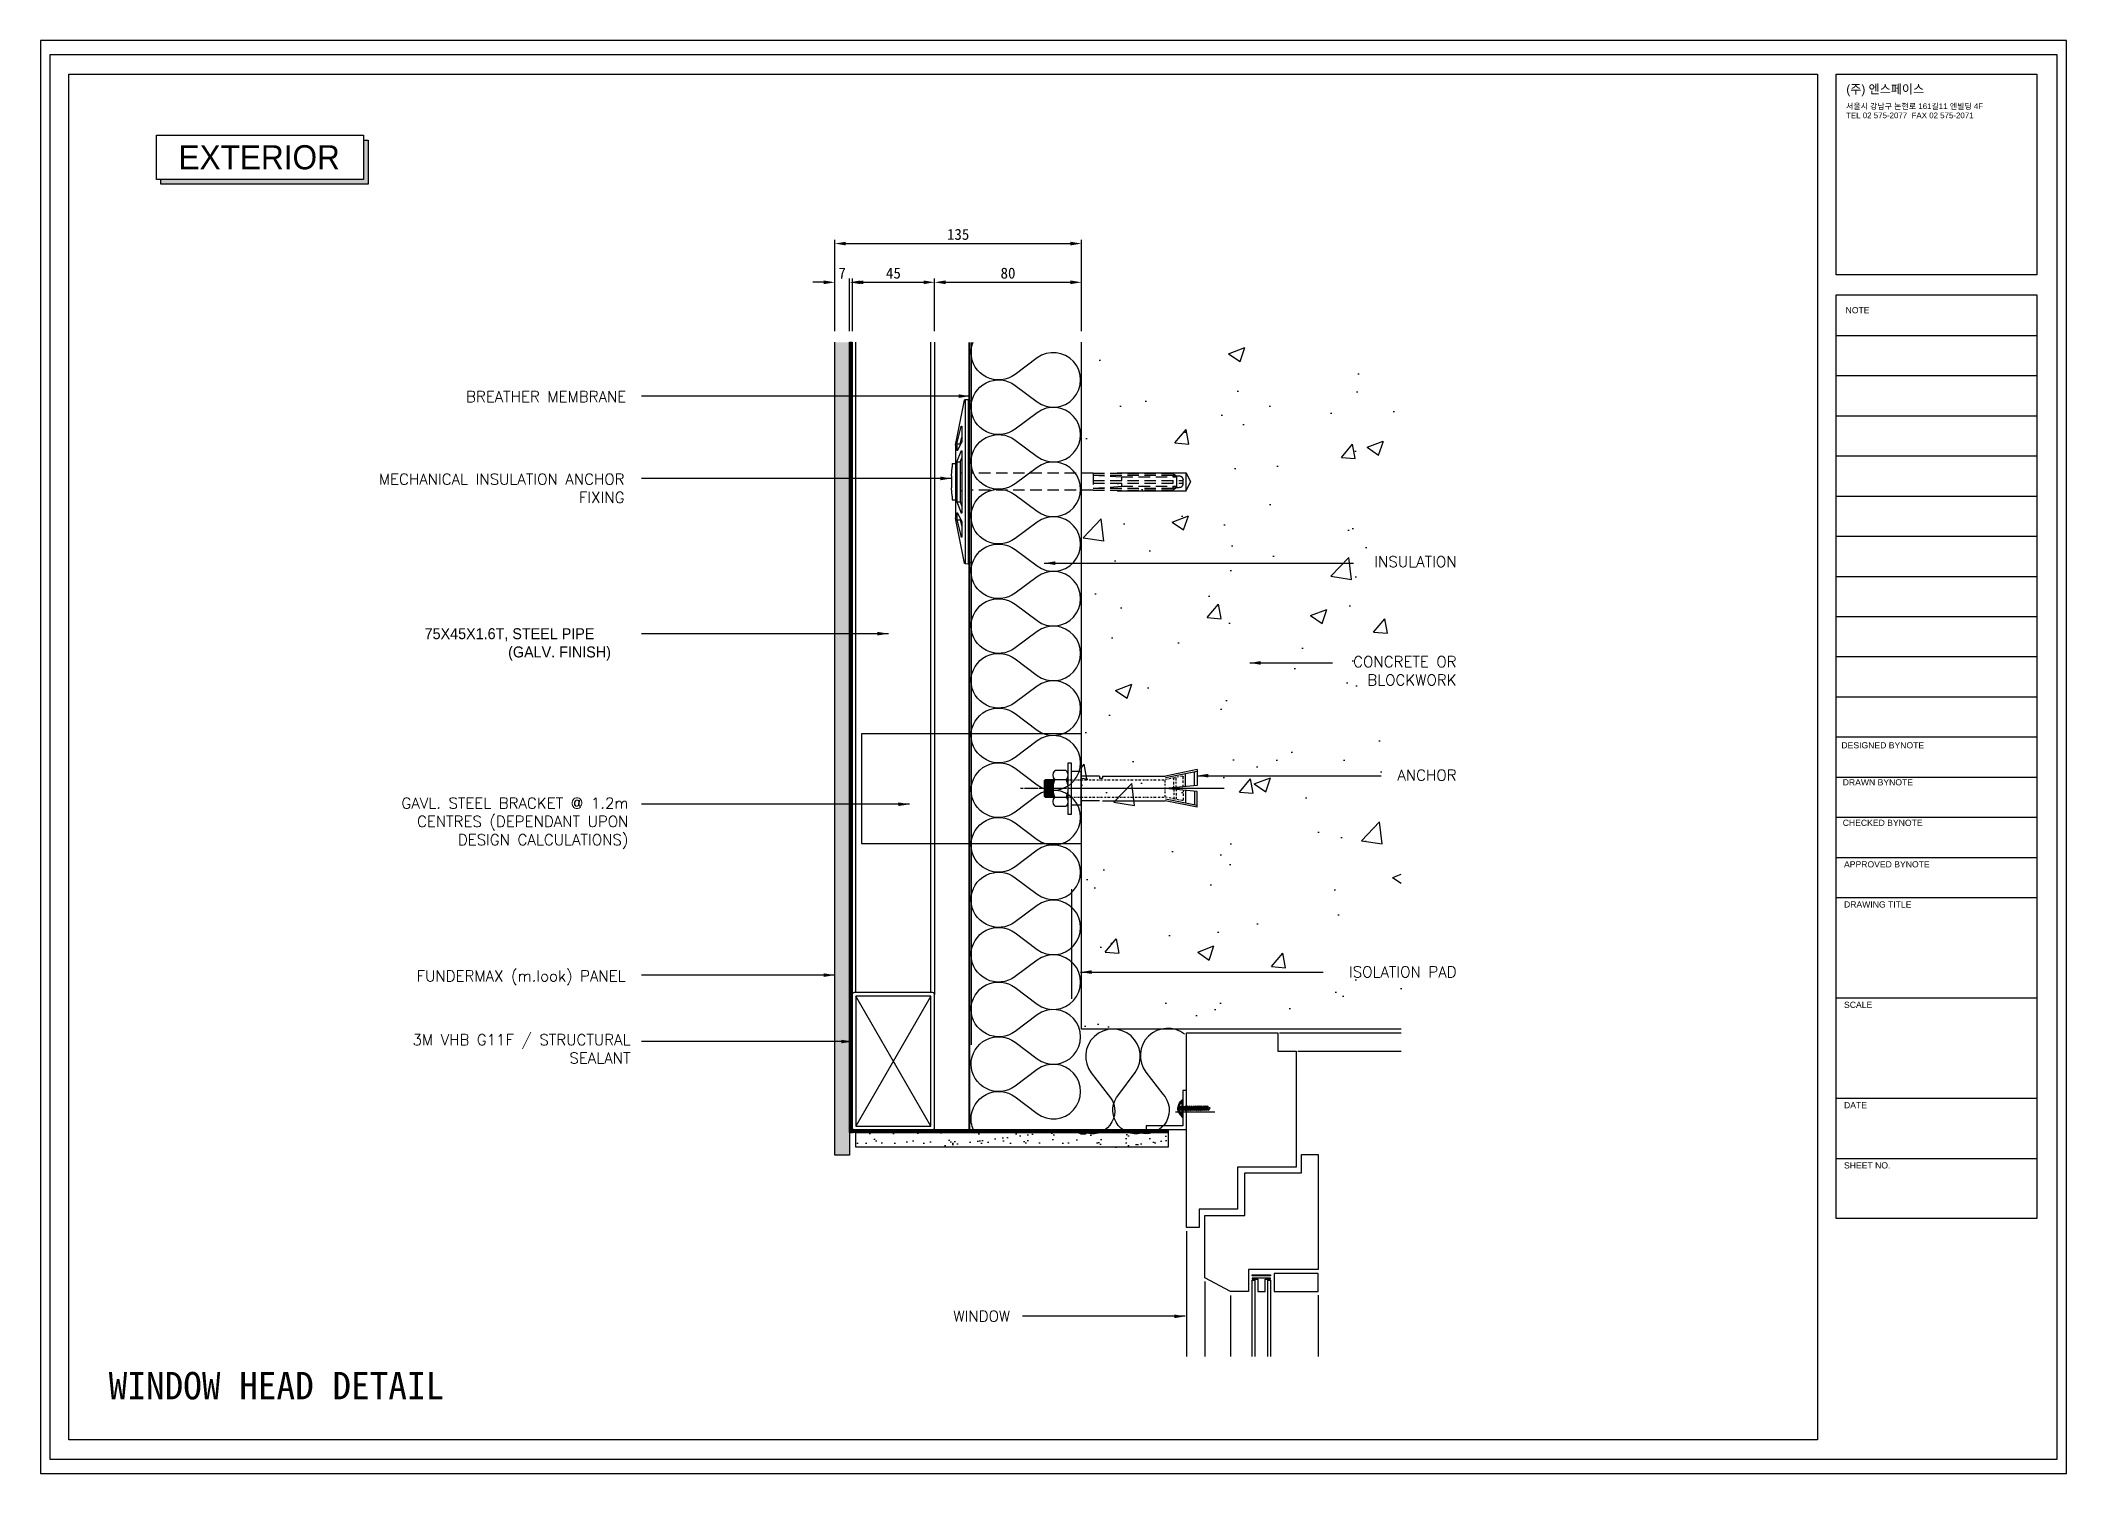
# Model space of a CAD drawing. Header units: millimetres. Extents: x 6755 to 21493, y 282 to 5565.
# Drawn here: x 15949 to 17057, y 1850 to 2635 of the extents above; entities that cross this region are included whole.
import ezdxf

# ---------------------------------------------------------------- set-up
doc = ezdxf.new("R2010")
doc.units = ezdxf.units.MM
doc.header["$MEASUREMENT"] = 0
for name, pattern in [('CENTER', [7.75, 7.25, -0.25, 0, -0.25]), ('DASHDOTX2', [2, 1, -0.5, 0, -0.5]), ('HIDDEN', [0.375, 0.25, -0.125])]:
    doc.linetypes.add(name, pattern=pattern)
for name, color, linetype in [('3', 3, 'Continuous'), ('APPLICATION', 3, 'Continuous'), ('Bolt', 1, 'Continuous'), ('BREATHER', 150, 'Continuous'), ('DIM', 1, 'Continuous'), ('Dims', 1, 'Continuous'), ('Dämmstoff Miwo', 6, 'Continuous'), ('Fixings', 1, 'Continuous'), ('INSULATION', 2, 'Continuous'), ('Pressings', 3, 'Continuous'), ('Rohbau', 4, 'Continuous'), ('Structure', 6, 'Continuous'), ('TRESPA', 71, 'Continuous'), ('단열재', 9, 'Continuous')]:
    doc.layers.add(name, color=color, linetype=linetype)
for name, color, linetype, true_color in [('4', 4, 'Continuous', 0x00ffff), ('Components', 7, 'Continuous', 0x000000), ('nt', 7, 'Continuous', 0x994c00), ('NT Panel', 7, 'Continuous', 0xbfff7f), ('TE 07', 7, 'Continuous', 0x000000), ('TEXT', 2, 'Continuous', 0xffff00)]:
    doc.layers.add(name, color=color, linetype=linetype, true_color=true_color)
doc.styles.add('Arial', font='arial.ttf')
doc.styles.add('HY울릉도L', font='Dotum.ttf')
doc.styles.add('style1', font='simplex.shx')
doc.dimstyles.new('Telling', dxfattribs={"dimscale": 2, "dimtxt": 3, "dimasz": 3, "dimexe": 1, "dimexo": 3, "dimgap": 1, "dimtad": 1, "dimdec": 1, "dimrnd": 1, "dimdsep": 46, "dimtxsty": 'Standard', "dimcen": 3, "dimclrd": 1, "dimclre": 1, "dimclrt": 2, "dimadec": 0, "dimazin": 0, "dimtfac": 1, "dimtdec": 1, "dimtofl": 0, "dimtmove": 0, "dimatfit": 0, "dimfxl": 1, "dimtolj": 1, "dimtzin": 0, "dimlwe": -1, "dimarcsym": 0})

msp = doc.modelspace()

# ---------------------------------------------------------------- texts
at = {"layer": 'TEXT', "color": 7, "style": 'HY울릉도L'}
msp.add_text('EXTERIOR', height=13.2001, dxfattribs=at).set_placement((16024.238, 2564.037))
at = {"layer": 'TEXT'}
msp.add_text('WINDOW HEAD DETAIL', height=15, dxfattribs=at).set_placement((15985.994, 1890.988))
at = {"layer": 'TEXT', "char_height": 6, "style": 'style1'}
for s, insert, width, attachment_point in [('\\pxqr;BREATHER MEMBRANE', (16269.278, 2442.678), 147.63272, 3), ('\\pxqr;MECHANICAL INSULATION ANCHOR FIXING', (16268.331, 2397.487), 153.91383, 3), ('INSULATION', (16723.691, 2352.33), 63.01319, 3), ('\\pi57.67;{\\fHY울릉도L|b0|i0|c129|p18;75X45X1.6T, STEEL PIPE\\P\\pi103.38;(GALV. FINISH)}', (16101.246, 2312.933), 172.36484, 1), ('CONCRETE OR \\PBLOCKWORK', (16723.691, 2297.592), 147.63272, 3), ('ANCHOR', (16723.691, 2235.522), 147.63272, 3), ('\\pxqr;GAVL. STEEL BRACKET @ 1.2m CENTRES (DEPENDANT UPON DESIGN CALCULATIONS)', (16122.839, 2220.204), 147.63272, 1), ('\\pxqr;FUNDERMAX (m.look) PANEL', (16268.953, 2125.653), 153.91383, 3), ('ISOLATION PAD', (16723.691, 2127.891), 147.63272, 3), ('\\pxqr;3M VHB G11F / STRUCTURAL SEALANT', (16123.966, 2090.752), 147.63272, 1), ('WINDOW', (16448.297, 1939.505), 147.63272, 1)]:
    msp.add_mtext(s, dxfattribs=dict(at, insert=insert, width=width, attachment_point=attachment_point))

# ---------------------------------------------------------------- blocks, each defined once
blk = doc.blocks.new('AL-TEMPLATE')
at = {"color": 9, "true_color": 0xc0c0c0}
for p, q in [((2716.82, 1392.97), (2800.02, 1392.97)), ((2716.82, 1376.33), (2800.02, 1376.33)), ((2716.82, 1359.69), (2800.02, 1359.69)), ((2716.82, 1343.05), (2800.02, 1343.05)), ((2716.82, 1326.41), (2800.02, 1326.41)), ((2716.82, 1309.77), (2800.02, 1309.77)), ((2716.82, 1293.13), (2800.02, 1293.13)), ((2716.82, 1276.49), (2800.02, 1276.49)), ((2716.82, 1259.85), (2800.02, 1259.85)), ((2716.82, 1243.21), (2800.02, 1243.21)), ((2716.82, 1209.93), (2800.02, 1209.93)), ((2716.82, 1193.29), (2800.02, 1193.29)), ((2716.82, 1176.65), (2800.02, 1176.65)), ((2716.82, 1118.41), (2800.02, 1118.41)), ((2716.82, 1076.81), (2800.02, 1076.81)), ((2716.82, 1051.85), (2800.02, 1051.85))]:
    blk.add_line(p, q, dxfattribs=at)
for points in [[(1976.34, 1509.45), (2808.34, 1509.45), (2808.34, 927.05), (1976.34, 927.05)], [(2716.82, 1501.32), (2800.02, 1501.32), (2800.02, 1418.12), (2716.82, 1418.12)], [(2716.82, 1409.8), (2800.02, 1409.8), (2800.02, 1026.89), (2716.82, 1026.89)]]:
    blk.add_lwpolyline(points, close=True, dxfattribs=at)
for points in [[(2716.82, 1226.57), (2800.02, 1226.57)], [(2716.82, 1160.01), (2800.02, 1160.01)]]:
    blk.add_lwpolyline(points, dxfattribs=at)
at = {"layer": 'nt', "color": 254, "linetype": 'Continuous', "true_color": 0xd6d6d6}
blk.add_lwpolyline([(1972.34, 1515.25), (1972.34, 921.25), (2812.34, 921.25), (2812.34, 1515.25)], close=True, dxfattribs=at)
at = {"layer": 'TE 07'}
blk.add_lwpolyline([(1984.07, 1501.32), (2709.08, 1501.32), (2709.08, 935.18), (1984.07, 935.18)], close=True, dxfattribs=at)
at = {"color": 150, "true_color": 0x007fff, "insert": (2721.06, 1496.93), "char_height": 3.6698, "width": 35.1369, "attachment_point": 1, "line_spacing_factor": 0.963855}
blk.add_mtext('\\fExpo M;(주) 엔스페이스', dxfattribs=at)
at = {"color": 7, "true_color": 0xffffff, "insert": (2720.94, 1489.17), "char_height": 2.3487, "width": 61.8214, "attachment_point": 1, "line_spacing_factor": 0.963855, "style": 'Arial'}
blk.add_mtext('\\fArial;서울시 강남구 논현로 161길11 엔빌딩 4F\\PTEL 02 575-2077  FAX 02 575-2071', dxfattribs=at)
at = {"color": 9, "true_color": 0xc0c0c0, "char_height": 2.5559, "attachment_point": 1, "line_spacing_factor": 0.963855}
for s, insert, width in [('\\fArial;NOTE', (2720.76, 1404.73), 11.9173), ('\\fArial;DESIGNED BYNOTE', (2719.01, 1224.39), 36.0906), ('\\fArial;DRAWN BYNOTE', (2719.56, 1209.04), 30.9788), ('\\fArial;CHECKED BYNOTE', (2719.56, 1192.25), 35.0282), ('\\fArial;APPROVED BYNOTE', (2720.1, 1175.04), 37.5533), ('\\fArial;DRAWING TITLE', (2720.1, 1158.4), 29.8086), ('\\fArial;SCALE', (2720.1, 1116.8), 13.8111), ('\\fArial;DATE', (2720.1, 1075.2), 11.517), ('\\fArial;SHEET NO.', (2720.1, 1050.24), 21.1247)]:
    blk.add_mtext(s, dxfattribs=dict(at, insert=insert, width=width))
blk = doc.blocks.new('Insulation Anchor')
at = {"layer": 'Components'}
for p, q in [((23834.6, 1327.2), (23832.3, 1322.3)), ((23834.6, 1317.3), (23832.3, 1322.3)), ((23834.6, 1317.3), (23834.6, 1327.2)), ((23872.3, 1327.2), (23834.6, 1327.2)), ((23872.3, 1317.3), (23834.6, 1317.3))]:
    blk.add_line(p, q, dxfattribs=at)
for points in [[(23953.9, 1367.3), (23952.3, 1366.3)], [(23952.3, 1366.3), (23952.3, 1278.3)], [(23953.9, 1367.3), (23953.9, 1277.3)], [(23955.6, 1367.2), (23953.9, 1367.3)], [(23955.6, 1367.2), (23955.6, 1277.5)], [(23955.9, 1366.9), (23955.9, 1366.9), (23955.9, 1366.9), (23955.9, 1367), (23955.8, 1367), (23955.8, 1367.1), (23955.7, 1367.1), (23955.6, 1367.2)], [(23960.9, 1342.3), (23955.9, 1366.9)], [(23957.8, 1352.5), (23957.8, 1352.5), (23957.8, 1352.6), (23957.8, 1352.7), (23957.7, 1352.7), (23957.6, 1352.7), (23957.6, 1352.7), (23957.5, 1352.7), (23957.4, 1352.6), (23957.3, 1352.5), (23957.3, 1352.5)], [(23957.3, 1352.5), (23957.3, 1344.1)], [(23958.2, 1343.1), (23957.3, 1346.6)], [(23957.3, 1344.1), (23957.4, 1343.9)], [(23959.7, 1339.4), (23957.4, 1343.9)], [(23960.1, 1343.1), (23957.8, 1352.5)], [(23958.2, 1343.1), (23958.2, 1342.4)], [(23960.1, 1343.1), (23958.2, 1343.1)], [(23960.1, 1343.1), (23960.1, 1339.5)], [(23960.9, 1342.3), (23960.9, 1302.3)], [(23957.8, 1339), (23957.8, 1339), (23957.8, 1339.1), (23957.7, 1339.1), (23957.7, 1339.2), (23957.6, 1339.2), (23957.6, 1339.2), (23957.5, 1339.2), (23957.5, 1339.1), (23957.4, 1339.1), (23957.4, 1339), (23957.3, 1339), (23957.3, 1339), (23957.3, 1338.9)], [(23957.3, 1338.9), (23957.3, 1305.3)], [(23960.1, 1333.1), (23958.2, 1333.1), (23957.3, 1335.3)], [(23960.1, 1333.1), (23957.8, 1339)], [(23958.2, 1333.1), (23958.2, 1311.2)], [(23959.7, 1339.4), (23959.7, 1339.4), (23959.7, 1339.3), (23959.8, 1339.3), (23959.8, 1339.3), (23959.9, 1339.3), (23960, 1339.3), (23960, 1339.3), (23960, 1339.3), (23960, 1339.4), (23960.1, 1339.4), (23960.1, 1339.5), (23960.1, 1339.5)], [(23960.1, 1333.1), (23960.1, 1311.2)], [(23962.6, 1332.3), (23960.9, 1332.3)], [(23962.6, 1332.3), (23962.6, 1330.3)], [(23958.2, 1327.2), (23957.3, 1327.2)], [(23963.1, 1325.6), (23962.6, 1330.3)], [(23963.1, 1325.6), (23963.1, 1318.9)], [(23958.2, 1317.4), (23957.3, 1317.4)], [(23960.1, 1311.2), (23958.2, 1311.2), (23957.3, 1309)], [(23960.1, 1311.2), (23957.8, 1305.2)], [(23962.6, 1312.3), (23960.9, 1312.3)], [(23962.6, 1314.3), (23963.1, 1318.9)], [(23962.6, 1314.3), (23962.6, 1312.3)], [(23955.9, 1277.7), (23960.9, 1302.3)], [(23957.3, 1305.3), (23957.3, 1305.2), (23957.4, 1305.2), (23957.4, 1305.1), (23957.5, 1305.1), (23957.5, 1305.1), (23957.6, 1305.1), (23957.6, 1305.1), (23957.7, 1305.1), (23957.7, 1305.1), (23957.8, 1305.1), (23957.8, 1305.2)], [(23960.1, 1301.4), (23958.2, 1301.4), (23957.3, 1297.9)], [(23957.4, 1300.6), (23957.3, 1300.4)], [(23957.3, 1300.4), (23957.3, 1292.2)], [(23959.7, 1305.1), (23957.4, 1300.6)], [(23960.1, 1301.4), (23957.8, 1292.1)], [(23958.2, 1302.3), (23958.2, 1301.4)], [(23960.1, 1305), (23960.1, 1305.1), (23960.1, 1305.1), (23960, 1305.2), (23960, 1305.2), (23960, 1305.3), (23959.9, 1305.3), (23959.8, 1305.3), (23959.8, 1305.2), (23959.7, 1305.2), (23959.7, 1305.2), (23959.7, 1305.1)], [(23960.1, 1305), (23960.1, 1301.4)], [(23957.3, 1292.2), (23957.3, 1292.1), (23957.3, 1292), (23957.4, 1292), (23957.4, 1291.9), (23957.5, 1291.9), (23957.5, 1291.9), (23957.6, 1291.9), (23957.6, 1291.9), (23957.7, 1291.9), (23957.7, 1291.9), (23957.8, 1291.9), (23957.8, 1292), (23957.8, 1292), (23957.8, 1292.1)], [(23955.6, 1277.5), (23953.9, 1277.3), (23952.3, 1278.3)], [(23955.6, 1277.5), (23955.7, 1277.5), (23955.8, 1277.5), (23955.8, 1277.5), (23955.9, 1277.5), (23955.9, 1277.6), (23955.9, 1277.6), (23955.9, 1277.7)]]:
    blk.add_lwpolyline(points, dxfattribs=at)
at = {"layer": 'Components', "linetype": 'HIDDEN', "ltscale": 25}
for points in [[(23838.4, 1325.6), (23838.3, 1325.5), (23838.2, 1325.5), (23838.1, 1325.5), (23838, 1325.5), (23837.9, 1325.5), (23837.8, 1325.4), (23837.7, 1325.4), (23837.6, 1325.3), (23837.5, 1325.3), (23837.4, 1325.3), (23837.3, 1325.2), (23837.3, 1325.2), (23837.2, 1325.1), (23837.1, 1325.1), (23837.1, 1325), (23837, 1324.9), (23836.9, 1324.9), (23836.8, 1324.8), (23836.8, 1324.7), (23836.7, 1324.6), (23836.7, 1324.6), (23836.6, 1324.5), (23836.6, 1324.4), (23836.6, 1324.3), (23836.5, 1324.2), (23836.5, 1324.1), (23836.4, 1324), (23836.4, 1323.9), (23836.4, 1323.9), (23836.4, 1323.7), (23836.3, 1323.7), (23836.3, 1323.5)], [(23836.3, 1321), (23836.3, 1320.9), (23836.4, 1320.8), (23836.4, 1320.8), (23836.4, 1320.6), (23836.4, 1320.5), (23836.5, 1320.5), (23836.5, 1320.3), (23836.6, 1320.3), (23836.6, 1320.2), (23836.6, 1320), (23836.7, 1320), (23836.7, 1319.9), (23836.8, 1319.8), (23836.8, 1319.8), (23836.9, 1319.7), (23837, 1319.6), (23837.1, 1319.6), (23837.1, 1319.5), (23837.2, 1319.4), (23837.3, 1319.3), (23837.3, 1319.3), (23837.4, 1319.3), (23837.5, 1319.2), (23837.6, 1319.2), (23837.7, 1319.1), (23837.8, 1319.1), (23837.9, 1319.1), (23838, 1319.1), (23838.1, 1319.1), (23838.2, 1319.1), (23838.3, 1319.1), (23838.4, 1319.1)], [(23836.4, 1323.5), (23836.4, 1321)], [(23885.5, 1323), (23836.4, 1323)], [(23885.5, 1321.5), (23836.4, 1321.5)], [(23839.8, 1325.6), (23838.4, 1325.6)], [(23841.8, 1326.7), (23839.8, 1325.5)], [(23841.8, 1325.8), (23839.8, 1325.2)], [(23839.8, 1325.5), (23839.8, 1319.1)], [(23870, 1324.9), (23839.8, 1324.9)], [(23870, 1319.8), (23839.8, 1319.8)], [(23885.5, 1327), (23841.8, 1326.7)], [(23841.8, 1326.7), (23841.8, 1326.7)], [(23885.5, 1325.8), (23841.8, 1325.8)], [(23841.8, 1325.8), (23841.8, 1324.9)], [(23841.8, 1323), (23841.8, 1321.5)], [(23841.8, 1319.8), (23841.8, 1318.7)], [(23885.5, 1325.8), (23870, 1324.9)], [(23870, 1324.9), (23870, 1323)], [(23870, 1321.5), (23870, 1319.8)], [(23885.5, 1318.7), (23870, 1319.8)], [(23885.5, 1327), (23952.3, 1327)], [(23885.5, 1327), (23885.5, 1317.5)], [(23839.8, 1319.1), (23838.4, 1319.1)], [(23841.8, 1318.7), (23839.8, 1319.3)], [(23841.8, 1317.9), (23839.8, 1319.1)], [(23885.5, 1318.7), (23841.8, 1318.7)], [(23885.5, 1317.6), (23841.8, 1317.9)], [(23841.8, 1317.9), (23841.8, 1317.9)], [(23885.5, 1317.6), (23952.3, 1317.6)]]:
    blk.add_lwpolyline(points, dxfattribs=at)
blk = doc.blocks.new('al-anchor')
at = {"layer": 'Bolt', "linetype": 'CENTER'}
blk.add_line((450.1, 842.4), (450.1, 731), dxfattribs=at)
at = {"layer": 'Bolt'}
for p, q in [((439.9, 827.7), (443.4, 810.2)), ((439.9, 827.7), (448.5, 827.7)), ((440.8, 827.7), (444.3, 810.3)), ((448.6, 826.2), (441.2, 826.2)), ((449.1, 821.3), (442.1, 821.3)), ((448.5, 827.7), (450.1, 810.2)), ((451.8, 827.7), (450.1, 810.2)), ((451.2, 821.3), (458.2, 821.3)), ((451.7, 826.2), (459.1, 826.2)), ((460.4, 827.7), (451.8, 827.7)), ((459.4, 827.7), (455.9, 810.3)), ((460.4, 827.7), (456.9, 810.3)), ((443.4, 775.8), (443.4, 810.2)), ((456.9, 775.8), (456.9, 810.3)), ((443.4, 774.2), (443.4, 763.9)), ((455.7, 774.2), (455.7, 775.8)), ((456.9, 775.8), (455.7, 775.8)), ((456.9, 774.2), (455.7, 774.2)), ((456.9, 774.2), (456.9, 763.9)), ((440.4, 749.9), (440.4, 755.9)), ((440.9, 763.9), (440.9, 758.9)), ((459.4, 763.9), (440.9, 763.9)), ((445.4, 744.4), (445.4, 755.9)), ((454.9, 755.9), (454.9, 744.4)), ((459.4, 763.9), (459.4, 758.9)), ((459.9, 755.9), (459.9, 749.9)), ((454.9, 748.9), (445.4, 748.9)), ((454.9, 748.4), (445.4, 748.4)), ((454.9, 747.9), (445.4, 747.9)), ((454.9, 747.4), (445.4, 747.4)), ((454.9, 746.9), (445.4, 746.9)), ((454.9, 746.4), (445.4, 746.4)), ((454.9, 745.9), (445.4, 745.9)), ((454.9, 745.4), (445.4, 745.4)), ((454.9, 744.9), (445.4, 744.9)), ((454.9, 744.4), (445.4, 744.4)), ((445.4, 744.4), (445.9, 743.9)), ((454.4, 743.9), (445.9, 743.9)), ((454.4, 743.9), (454.9, 744.4))]:
    blk.add_line(p, q, dxfattribs=at)
at = {"layer": 'Bolt', "linetype": 'DASHDOTX2'}
for p, q in [((443.5, 819.5), (445.3, 810.3)), ((449.2, 820), (444, 820)), ((449.6, 816.1), (444.1, 816.1)), ((449.7, 814.8), (444.4, 814.8)), ((445.4, 755.9), (445.4, 810.2)), ((445.4, 810.2), (454.9, 810.2)), ((450.6, 814.8), (455.9, 814.8)), ((450.7, 816.1), (456.1, 816.1)), ((451.1, 820), (456.3, 820)), ((454.9, 755.9), (454.9, 810.2)), ((456.8, 819.5), (455, 810.3))]:
    blk.add_line(p, q, dxfattribs=at)
at = {"layer": 'Bolt'}
blk.add_lwpolyline([(436, 758.9), (464, 758.9), (464, 756.9), (436, 756.9)], close=True, dxfattribs=at)
at = {"layer": 'Bolt', "linetype": 'DASHDOTX2'}
for centre, start, end in [((444, 819.5), 91.5299, 176.3045), ((456.3, 819.5), 3.6955, 88.4701)]:
    blk.add_arc(centre, 0.513, start, end, dxfattribs=at)
at = {"layer": 'Bolt'}
for centre, radius, start, end in [((442.9, 753.3), 3.58, 45.683, 134.317), ((450.1, 745.3), 11.6, 65.7903, 114.2097), ((457.4, 753.3), 3.58, 45.683, 134.317), ((442.9, 752.4), 3.58, 225.683, 314.317), ((450.1, 760.4), 11.6, 245.7903, 294.2097), ((457.4, 752.4), 3.58, 225.683, 314.317)]:
    blk.add_arc(centre, radius, start, end, dxfattribs=at)
blk = doc.blocks.new('screw-2')
for p, q in [((-831.6, 3266), (-831.3, 3266.3)), ((-831, 3265.2), (-831.6, 3266)), ((-831, 3265.2), (-831.3, 3266.3)), ((-830.8, 3265.6), (-831.3, 3266.3)), ((-831, 3265.2), (-830.8, 3265.6)), ((-830.5, 3267.6), (-830.7, 3267.1)), ((-830.4, 3265.5), (-830.7, 3267.1)), ((-830.5, 3267.6), (-830.1, 3267.2)), ((-829.9, 3265.1), (-830.5, 3267.6)), ((-829.9, 3265.1), (-830.4, 3265.5)), ((-829.7, 3267.2), (-830.1, 3267.2)), ((-829.7, 3265.5), (-830.1, 3267.2)), ((-829.9, 3265.1), (-829.7, 3265.5)), ((-829.4, 3267.6), (-829.7, 3267.2)), ((-829.3, 3265.5), (-829.7, 3267.2)), ((-829.3, 3265.5), (-829.7, 3265.5)), ((-829.4, 3267.6), (-829, 3267.2)), ((-828.8, 3265.1), (-829.4, 3267.6)), ((-828.8, 3265.1), (-829.3, 3265.5)), ((-828.6, 3267.2), (-829, 3267.2)), ((-828.6, 3265.5), (-829, 3267.2)), ((-828.8, 3265.1), (-828.6, 3265.5)), ((-828.3, 3267.6), (-828.6, 3267.2)), ((-828.2, 3265.5), (-828.6, 3267.2)), ((-828.2, 3265.5), (-828.6, 3265.5)), ((-828.3, 3267.6), (-827.9, 3267.2)), ((-827.7, 3265.1), (-828.3, 3267.6)), ((-827.7, 3265.1), (-828.2, 3265.5)), ((-827.5, 3267.2), (-827.9, 3267.2)), ((-827.6, 3265.5), (-827.9, 3267.2)), ((-827.7, 3265.1), (-827.6, 3265.5)), ((-827.2, 3265.5), (-827.6, 3265.5)), ((-827.3, 3267.6), (-827.5, 3267.2)), ((-827.2, 3265.5), (-827.5, 3267.2)), ((-827.3, 3267.6), (-826.9, 3267.2)), ((-826.7, 3265.1), (-827.3, 3267.6)), ((-826.7, 3265.1), (-827.2, 3265.5)), ((-826.5, 3267.2), (-826.9, 3267.2)), ((-826.5, 3265.5), (-826.9, 3267.2)), ((-826.7, 3265.1), (-826.5, 3265.5)), ((-826.2, 3267.6), (-826.5, 3267.2)), ((-826.1, 3265.5), (-826.5, 3267.2)), ((-826.1, 3265.5), (-826.5, 3265.5)), ((-826.2, 3267.6), (-825.8, 3267.2)), ((-825.6, 3265.1), (-826.2, 3267.6)), ((-825.6, 3265.1), (-826.1, 3265.5)), ((-825.4, 3267.2), (-825.8, 3267.2)), ((-825.4, 3265.5), (-825.8, 3267.2)), ((-825.6, 3265.1), (-825.4, 3265.5)), ((-825.1, 3267.6), (-825.4, 3267.2)), ((-825, 3265.5), (-825.4, 3267.2)), ((-825, 3265.5), (-825.4, 3265.5)), ((-825.1, 3267.6), (-824.7, 3267.2)), ((-824.5, 3265.1), (-825.1, 3267.6)), ((-824.5, 3265.1), (-825, 3265.5)), ((-824.3, 3267.2), (-824.7, 3267.2)), ((-824.3, 3265.5), (-824.7, 3267.2)), ((-824.5, 3265.1), (-824.3, 3265.5)), ((-824.1, 3267.6), (-824.3, 3267.2)), ((-824, 3265.5), (-824.3, 3267.2)), ((-824, 3265.5), (-824.3, 3265.5)), ((-824.1, 3267.6), (-823.6, 3267.2)), ((-823.5, 3265.1), (-824.1, 3267.6)), ((-823.5, 3265.1), (-824, 3265.5)), ((-823.3, 3267.2), (-823.6, 3267.2)), ((-823.3, 3265.5), (-823.6, 3267.2)), ((-823.5, 3265.1), (-823.3, 3265.5)), ((-823, 3267.6), (-823.3, 3267.2)), ((-822.9, 3265.5), (-823.3, 3267.2)), ((-822.9, 3265.5), (-823.3, 3265.5)), ((-823, 3267.6), (-822.6, 3267.2)), ((-822.4, 3265.1), (-823, 3267.6)), ((-822.4, 3265.1), (-822.9, 3265.5)), ((-822.2, 3267.2), (-822.6, 3267.2)), ((-822.2, 3265.5), (-822.6, 3267.2)), ((-822.4, 3265.1), (-822.2, 3265.5)), ((-821.9, 3267.6), (-822.2, 3267.2)), ((-821.8, 3265.5), (-822.2, 3267.2)), ((-821.8, 3265.5), (-822.2, 3265.5)), ((-821.9, 3267.6), (-821.5, 3267.2)), ((-821.3, 3265.1), (-821.9, 3267.6)), ((-821.3, 3265.1), (-821.8, 3265.5)), ((-821.1, 3267.2), (-821.5, 3267.2)), ((-821.1, 3265.5), (-821.5, 3267.2)), ((-821.3, 3265.1), (-821.1, 3265.5)), ((-820.8, 3267.6), (-821.1, 3267.2)), ((-820.7, 3265.5), (-821.1, 3267.2)), ((-820.7, 3265.5), (-821.1, 3265.5)), ((-820.8, 3267.6), (-820.4, 3267.2)), ((-820.2, 3265.1), (-820.8, 3267.6)), ((-820.2, 3265.1), (-820.7, 3265.5)), ((-820, 3267.2), (-820.4, 3267.2)), ((-820.1, 3265.5), (-820.4, 3267.2)), ((-820.2, 3265.1), (-820.1, 3265.5)), ((-819.7, 3265.5), (-820.1, 3265.5)), ((-819.8, 3267.6), (-820, 3267.2)), ((-819.7, 3265.5), (-820, 3267.2)), ((-819.8, 3267.6), (-819.4, 3267.2)), ((-819.2, 3265.1), (-819.8, 3267.6)), ((-819.2, 3265.1), (-819.7, 3265.5)), ((-819, 3267.2), (-819.4, 3267.2)), ((-819, 3265.5), (-819.4, 3267.2)), ((-819.2, 3265.1), (-819, 3265.5)), ((-818.7, 3267.6), (-819, 3267.2)), ((-818.6, 3265.5), (-819, 3267.2)), ((-818.6, 3265.5), (-819, 3265.5)), ((-818.7, 3267.6), (-818.3, 3267.2)), ((-818.1, 3265.1), (-818.7, 3267.6)), ((-818.1, 3265.1), (-818.6, 3265.5)), ((-817.9, 3267.4), (-818.3, 3267.2)), ((-817.9, 3265.4), (-818.3, 3267.2)), ((-818.1, 3265.1), (-817.9, 3265.4)), ((-817, 3267.4), (-817.9, 3267.4)), ((-817.5, 3265.3), (-817.9, 3267.4)), ((-817.5, 3265.3), (-817.9, 3265.4)), ((-817, 3265.3), (-817.5, 3265.3)), ((-816.5, 3269.6), (-817, 3269.6)), ((-817, 3269.6), (-817, 3263.1)), ((-816.5, 3263.1), (-817, 3263.1)), ((-816.5, 3269.6), (-816.5, 3263.1))]:
    blk.add_line(p, q)
at = {"color": 2, "linetype": 'HIDDEN'}
for p, q in [((-815.4, 3267.3), (-816.3, 3267.3)), ((-816.3, 3267.3), (-816.3, 3265.4)), ((-815.4, 3267.2), (-816.3, 3267.2)), ((-815.4, 3266.7), (-816.3, 3266.7)), ((-815.4, 3266.5), (-816.3, 3266.5)), ((-815.4, 3266.2), (-816.3, 3266.2)), ((-815.4, 3266), (-816.3, 3266)), ((-815.4, 3265.5), (-816.3, 3265.5)), ((-815.4, 3265.4), (-816.3, 3265.4))]:
    blk.add_line(p, q, dxfattribs=at)
at = {"linetype": 'HIDDEN'}
blk.add_line((-815.4, 3267.4), (-815.4, 3265.4), dxfattribs=at)
for centre, radius, start, end in [((-830, 3264.6), 2.62, 114.6171, 138.5401), ((-830, 3268.1), 2.62, 221.4599, 233.2), ((-830, 3264.6), 2.62, 106.2873, 114.6171), ((-830, 3268.1), 2.62, 252.2663, 261.3505), ((-817.9, 3267.5), 2.5, 354.1405, 55.5381), ((-817.9, 3265.2), 2.5, 304.4619, 5.8595)]:
    blk.add_arc(centre, radius, start, end)
at = {"layer": 'TRESPA'}
blk.add_line((-817, 3264.4), (-817, 3268.6), dxfattribs=at)
blk = doc.blocks.new('75-45_pipe')
at = {"layer": '3', "color": 4}
for p, q in [((-3668.1, 5689.5), (-3739.1, 5648.5)), ((-3739.1, 5689.5), (-3668.1, 5648.5))]:
    blk.add_line(p, q, dxfattribs=at)
blk.add_lwpolyline([(-3740.1, 5646.5), (-3667.1, 5646.5, 0.414214), (-3666.1, 5647.5), (-3666.1, 5690.5, 0.414214), (-3667.1, 5691.5), (-3740.1, 5691.5, 0.414214), (-3741.1, 5690.5), (-3741.1, 5647.5, 0.414214)], format="xyb", close=True, dxfattribs=at)
blk.add_lwpolyline([(-3739.1, 5648.5), (-3668.1, 5648.5), (-3668.1, 5689.5), (-3739.1, 5689.5)], close=True, dxfattribs=at)
at = {"layer": 'DIM'}
for p in [(-3741.1, 5691.5), (-3666.1, 5691.5), (-3741.1, 5646.5), (-3666.1, 5646.5)]:
    blk.add_point(p, dxfattribs=at)
blk = doc.blocks.new('*D148')
at = {"layer": 'Defpoints', "color": 0, "transparency": 16777216}
for p in [(16391.4, 2502.2), (16383.4, 2469.4), (16391.4, 2469.4)]:
    blk.add_point(p, dxfattribs=at)
at = {"layer": 'Dims', "color": 1, "lineweight": -2, "transparency": 16777216}
for p, q in [((16377.4, 2502.2), (16371.4, 2502.2)), ((16397.4, 2502.2), (16403.4, 2502.2))]:
    blk.add_line(p, q, dxfattribs=at)
at = {"layer": 'Dims', "color": 1, "transparency": 16777216}
for p, q in [((16383.4, 2475.4), (16383.4, 2504.2)), ((16391.4, 2475.4), (16391.4, 2504.2))]:
    blk.add_line(p, q, dxfattribs=at)
for points in [[(16377.4, 2503.2), (16377.4, 2501.2), (16383.4, 2502.2)], [(16397.4, 2503.2), (16397.4, 2501.2), (16391.4, 2502.2)]]:
    blk.add_solid(points, dxfattribs=at)
at = {"layer": 'Dims', "color": 2, "transparency": 16777216, "insert": (16387.4, 2507.2), "char_height": 6, "attachment_point": 5}
blk.add_mtext('\\A1;7', dxfattribs=at)
blk = doc.blocks.new('*D149')
at = {"layer": 'Defpoints', "color": 0, "transparency": 16777216}
for p in [(16438, 2502.2), (16393, 2469.4), (16438, 2469.4)]:
    blk.add_point(p, dxfattribs=at)
at = {"layer": 'Dims', "color": 1, "transparency": 16777216}
for p, q in [((16393, 2475.4), (16393, 2504.2)), ((16438, 2475.4), (16438, 2504.2))]:
    blk.add_line(p, q, dxfattribs=at)
at = {"layer": 'Dims', "color": 1, "lineweight": -2, "transparency": 16777216}
blk.add_line((16399, 2502.2), (16432, 2502.2), dxfattribs=at)
at = {"layer": 'Dims', "color": 1, "transparency": 16777216}
for points in [[(16399, 2503.2), (16399, 2501.2), (16393, 2502.2)], [(16432, 2503.2), (16432, 2501.2), (16438, 2502.2)]]:
    blk.add_solid(points, dxfattribs=at)
at = {"layer": 'Dims', "color": 2, "transparency": 16777216, "insert": (16415.5, 2507.2), "char_height": 6, "attachment_point": 5}
blk.add_mtext('\\A1;45', dxfattribs=at)
blk = doc.blocks.new('*D150')
at = {"layer": 'Defpoints', "color": 0, "transparency": 16777216}
for p in [(16518.4, 2502.2), (16438, 2470.1), (16518.4, 2470.1)]:
    blk.add_point(p, dxfattribs=at)
at = {"layer": 'Dims', "color": 1, "transparency": 16777216}
for p, q in [((16438, 2476.1), (16438, 2504.2)), ((16518.4, 2476.1), (16518.4, 2504.2))]:
    blk.add_line(p, q, dxfattribs=at)
at = {"layer": 'Dims', "color": 1, "lineweight": -2, "transparency": 16777216}
blk.add_line((16444, 2502.2), (16512.4, 2502.2), dxfattribs=at)
at = {"layer": 'Dims', "color": 1, "transparency": 16777216}
for points in [[(16444, 2503.2), (16444, 2501.2), (16438, 2502.2)], [(16512.4, 2503.2), (16512.4, 2501.2), (16518.4, 2502.2)]]:
    blk.add_solid(points, dxfattribs=at)
at = {"layer": 'Dims', "color": 2, "transparency": 16777216, "insert": (16478.2, 2507.2), "char_height": 6, "attachment_point": 5}
blk.add_mtext('\\A1;80', dxfattribs=at)
blk = doc.blocks.new('*D151')
at = {"layer": 'Defpoints', "color": 0, "transparency": 16777216}
for p in [(16518.4, 2523.4), (16383.4, 2469.4), (16518.4, 2469.4)]:
    blk.add_point(p, dxfattribs=at)
at = {"layer": 'Dims', "color": 1, "transparency": 16777216}
for p, q in [((16383.4, 2475.4), (16383.4, 2525.4)), ((16518.4, 2475.4), (16518.4, 2525.4))]:
    blk.add_line(p, q, dxfattribs=at)
at = {"layer": 'Dims', "color": 1, "lineweight": -2, "transparency": 16777216}
blk.add_line((16389.4, 2523.4), (16512.4, 2523.4), dxfattribs=at)
at = {"layer": 'Dims', "color": 1, "transparency": 16777216}
for points in [[(16389.4, 2524.4), (16389.4, 2522.4), (16383.4, 2523.4)], [(16512.4, 2524.4), (16512.4, 2522.4), (16518.4, 2523.4)]]:
    blk.add_solid(points, dxfattribs=at)
at = {"layer": 'Dims', "color": 2, "transparency": 16777216, "insert": (16450.9, 2528.4), "char_height": 6, "attachment_point": 5}
blk.add_mtext('\\A1;135', dxfattribs=at)

# ---------------------------------------------------------------- dimensions: what is measured, and where the dimension line sits
at = {"layer": 'Dims'}
for base, p1, p2, picture, middle in [((16518.359, 2523.388), (16383.359, 2469.434), (16518.359, 2469.434), '*D151', (16450.859, 2528.388)), ((16437.959, 2502.173), (16392.959, 2469.434), (16437.959, 2469.434), '*D149', (16415.459, 2507.173)), ((16518.359, 2502.173), (16437.959, 2470.059), (16518.359, 2470.059), '*D150', (16478.159, 2507.173))]:
    dim = msp.add_linear_dim(base=base, p1=p1, p2=p2, dimstyle='Telling', dxfattribs=at)
    dim.commit()
    dim.dimension.update_dxf_attribs({"geometry": picture, "text_midpoint": middle})
dim = msp.add_linear_dim(base=(16391.359, 2502.173), p1=(16383.359, 2469.434), p2=(16391.359, 2469.434), text='7', dimstyle='Telling', dxfattribs=at)
dim.commit()
dim.dimension.update_dxf_attribs({"geometry": '*D148', "text_midpoint": (16387.359, 2502.173), "dimtype": 160})

# ---------------------------------------------------------------- hatches: boundary and pattern name
h = msp.add_hatch()
h.set_pattern_fill('NET3', color=256, scale=0.15, style=0)
h.set_pattern_definition([(0, (17210.8351, -1339.53523), (0, 0.47625), []), (60, (17210.8351, -1339.53523), (-0.4124446, 0.238125), []), (120, (17210.8351, -1339.53523), (-0.4124446, -0.238125), [])])
h.paths.add_polyline_path([(16392.959, 2469.434), (16391.359, 2469.434), (16391.359, 2036.965), (16392.959, 2036.965)])
h = msp.add_hatch(color=256)
edge = h.paths.add_edge_path()
edge.add_spline(control_points=[(16573.859, 2045.286), (16572.107, 2046.761), (16571.222, 2048.402), (16571.169, 2050.077), (16571.172, 2050.247)], knot_values=[0, 0, 0, 0, 4.77028089, 5.30914775, 5.30914775, 5.30914775, 5.30914775], degree=3, periodic=0)
edge.add_line((16571.172, 2050.247), (16572.252, 2050.247))
edge.add_line((16572.252, 2050.247), (16572.252, 2049.348))
edge.add_arc((16574.737, 2049.093), 2.498, 534.140471, 595.538116)
edge.add_line((16573.324, 2047.033), (16573.859, 2047.033))
edge.add_line((16573.859, 2047.033), (16573.859, 2045.286))
edge = h.paths.add_edge_path()
edge.add_spline(control_points=[(16571.172, 2050.247), (16571.204, 2051.903), (16572.059, 2053.588), (16573.859, 2055.274)], knot_values=[5.30914775, 5.30914775, 5.30914775, 5.30914775, 10.54760594, 10.54760594, 10.54760594, 10.54760594], degree=3, periodic=0)
edge.add_line((16573.859, 2055.274), (16573.859, 2053.461))
edge.add_line((16573.859, 2053.461), (16573.324, 2053.461))
edge.add_arc((16574.737, 2051.402), 2.498, 484.461884, 545.859529)
edge.add_line((16572.252, 2051.147), (16572.252, 2050.247))
edge.add_line((16572.252, 2050.247), (16571.172, 2050.247))
h = msp.add_hatch()
h.set_pattern_fill('NET3', color=256, scale=0.15, angle=-90, style=0)
h.set_pattern_definition([(270, (12992.7035, 1219.0892), (0.47625, -9e-17), []), (330, (12992.7035, 1219.0892), (0.238125, 0.4124446), []), (30, (12992.7035, 1219.0892), (-0.238125, 0.4124446), [])])
h.paths.add_polyline_path([(16565.859, 2036.965), (16565.859, 2038.565), (16392.959, 2038.565), (16392.959, 2036.965)])
at = {"layer": '4'}
h = msp.add_hatch(dxfattribs=at)
h.set_pattern_fill('AR-SAND', color=30, scale=0.2, angle=180, style=0)
h.set_pattern_definition([(217.5, (39009.3685, 3198.701), (0.3200063, -9.7882647), [0, -7.7216, 0, -8.636, 0, -8.255]), (187.5, (39009.368, 3198.701), (-8.990466, -14.336502), [0, -4.1656, 0, -6.9596, 0, -2.667]), (147.5, (39015.617, 3198.701), (-15.8198474, -0.0287437), [0, -2.54, 0, -9.144, 0, -11.938]), (137.5, (39015.617, 3198.701), (-15.271129, -4.4585865), [0, -1.27, 0, -5.9944, 0, -6.858])])
h.paths.add_polyline_path([(16565.859, 2028.965), (16394.959, 2028.965), (16394.959, 2036.965), (16565.859, 2036.965)])
at = {"layer": 'DIM'}
msp.add_hatch(color=6, dxfattribs=at).paths.add_polyline_path([(16127.949, 2580.069), (16125.553, 2580.069), (16125.553, 2558.533), (16014.517, 2558.533), (16014.517, 2555.973), (16127.949, 2555.973)])
at = {"layer": 'NT Panel'}
h = msp.add_hatch(dxfattribs=at)
h.set_pattern_fill('AR-SAND', color=30, scale=0.2)
h.set_pattern_definition([(37.5, (-6688.53, 968.399), (-0.3200063, 9.7882647), [0, -7.7216, 0, -8.636, 0, -8.255]), (7.5, (-6688.53, 968.399), (8.990466, 14.336502), [0, -4.1656, 0, -6.9596, 0, -2.667]), (327.5, (-6694.778, 968.399), (15.8198474, 0.0287437), [0, -2.54, 0, -9.144, 0, -11.938]), (317.5, (-6694.778, 968.4), (15.271129, 4.4585865), [0, -1.27, 0, -5.9944, 0, -6.858])])
h.paths.add_polyline_path([(16391.359, 2469.434), (16383.359, 2469.434), (16383.359, 2024.565), (16391.359, 2024.565)])
at = {"layer": 'Structure'}
h = msp.add_hatch(dxfattribs=at)
h.set_pattern_fill('AR-CONC', color=256, scale=0.5, style=0)
h.set_pattern_definition([(50, (18329.26, -1781.106), (91.0923, -7.9695), [9.525, -104.775]), (355, (18329.26, -1781.11), (-17.6217, 95.5284), [7.62, -83.8203]), (100.4514, (18336.85, -1781.77), (73.4706, 87.5589), [8.095, -89.0451]), (46.1842, (18329.26, -1755.71), (135.5395, -21.0212), [14.2875, -157.1625]), (96.6356, (18340.56, -1757.46), (118.702, 123.713), [12.1425, -133.568]), (351.184, (18329.26, -1755.7), (118.702, 123.713), [11.43, -125.73]), (21, (18341.96, -1762.056), (75.8072, -51.1326), [9.525, -104.775]), (326, (18341.96, -1762.06), (30.901, 92.094), [7.62, -83.82]), (71.4514, (18348.28, -1766.32), (106.7082, 40.9614), [8.095, -89.045]), (37.5, (18329.263, -1781.106), (1.5443, 42.27752), [0, -82.804, 0, -85.09, 0, -84.1375]), (7.5, (18329.263, -1781.106), (33.40983, 50.0903), [0, -48.514, 0, -80.899, 0, -32.0675]), (327.5, (18300.942, -1781.106), (67.7953, -2.86437), [0, -31.75, 0, -99.06, 0, -131.445]), (317.5, (18288.24, -1781.106), (74.0646, 12.71325), [0, -41.275, 0, -65.786, 0, -93.345])])
h.paths.add_polyline_path([(16693.359, 2093.555), (16518.359, 2093.555), (16518.359, 2469.226), (16693.359, 2469.226)])

# ---------------------------------------------------------------- linework, layer by layer
for points in [[(16391.359, 2469.434), (16392.959, 2469.434), (16392.959, 2036.965), (16391.359, 2036.965)], [(16565.859, 2038.565), (16565.859, 2036.965), (16392.959, 2036.965), (16392.959, 2038.565)]]:
    msp.add_lwpolyline(points, close=True)
at = {"layer": '3', "color": 4}
for p, q in [((16392.959, 2112.565), (16392.959, 2469.434)), ((16394.959, 2113.565), (16394.959, 2469.434)), ((16435.959, 2113.565), (16435.959, 2469.434)), ((16437.959, 2469.434), (16437.959, 2112.565))]:
    msp.add_line(p, q, dxfattribs=at)
at = {"layer": '4', "color": 30}
msp.add_lwpolyline([(16394.959, 2036.965), (16565.859, 2036.965), (16565.859, 2028.965), (16394.959, 2028.965)], close=True, dxfattribs=at)
at = {"layer": 'APPLICATION', "color": 251}
for p, q in [((16575.859, 1984.955), (16575.859, 2091.555)), ((16575.859, 2091.555), (16625.859, 2091.555)), ((16625.859, 2091.555), (16625.859, 2081.555)), ((16626.859, 2091.555), (16693.359, 2091.555)), ((16625.859, 2081.555), (16635.859, 2081.555)), ((16635.859, 2081.555), (16635.859, 2017.955)), ((16636.859, 2081.555), (16693.359, 2081.555)), ((16638.859, 2014.955), (16638.859, 2024.955)), ((16638.859, 2024.955), (16647.859, 2024.955)), ((16647.859, 2024.955), (16647.859, 1961.955)), ((16607.859, 2017.955), (16603.859, 2017.955)), ((16603.859, 2017.955), (16603.859, 1994.955)), ((16635.859, 2017.955), (16607.859, 2017.955)), ((16607.859, 2001.955), (16607.859, 2014.955)), ((16607.859, 2014.955), (16638.859, 2014.955)), ((16607.859, 1991.646), (16607.859, 2001.955)), ((16582.859, 1984.955), (16575.859, 1984.955)), ((16603.859, 1994.955), (16582.859, 1994.955)), ((16582.859, 1994.955), (16582.859, 1984.955)), ((16585.859, 1991.646), (16607.859, 1991.646)), ((16585.859, 1980.535), (16585.859, 1991.646)), ((16575.859, 1982.955), (16575.859, 1914.46)), ((16585.859, 1957.535), (16585.859, 1980.535)), ((16600.015, 1949.955), (16585.859, 1957.535)), ((16585.859, 1955.535), (16585.859, 1914.46)), ((16647.859, 1961.955), (16609.859, 1961.955)), ((16609.859, 1961.955), (16609.859, 1949.955)), ((16611.859, 1959.119), (16621.859, 1959.119)), ((16611.859, 1958.522), (16611.859, 1959.119)), ((16621.859, 1958.522), (16611.859, 1958.522)), ((16621.859, 1957.328), (16611.859, 1957.328)), ((16611.859, 1957.328), (16611.859, 1956.731)), ((16611.859, 1956.731), (16614.859, 1956.731)), ((16611.859, 1914.46), (16611.859, 1956.134)), ((16611.859, 1956.134), (16613.359, 1956.134)), ((16613.359, 1956.134), (16613.359, 1914.46)), ((16614.859, 1956.731), (16614.859, 1949.955)), ((16618.859, 1949.955), (16618.859, 1956.731)), ((16618.859, 1956.731), (16621.859, 1956.731)), ((16620.359, 1914.46), (16620.359, 1956.134)), ((16620.359, 1956.134), (16621.859, 1956.134)), ((16621.859, 1959.119), (16621.859, 1958.522)), ((16621.859, 1956.731), (16621.859, 1957.328)), ((16621.859, 1956.134), (16621.859, 1914.46)), ((16647.859, 1959.819), (16623.859, 1959.819)), ((16623.859, 1959.819), (16623.859, 1949.955)), ((16647.859, 1949.955), (16647.859, 1959.819)), ((16609.859, 1949.955), (16600.015, 1949.955)), ((16600.015, 1947.756), (16600.015, 1914.46)), ((16614.859, 1949.955), (16618.859, 1949.955)), ((16623.859, 1949.955), (16647.859, 1949.955)), ((16647.859, 1947.955), (16647.859, 1914.46))]:
    msp.add_line(p, q, dxfattribs=at)
at = {"layer": 'BREATHER', "linetype": 'HIDDEN', "ltscale": 25, "const_width": 1}
for points in [[(16457.027, 2469.434), (16457.027, 2038.266), (16457.027, 2038.266)], [(16457.027, 2038.266), (16421.668, 2038.266)]]:
    msp.add_lwpolyline(points, dxfattribs=at)
at = {"layer": 'DIM', "color": 6}
msp.add_lwpolyline([(16012.12, 2582.63), (16125.553, 2582.63), (16125.553, 2558.533), (16012.12, 2558.533)], close=True, dxfattribs=at)
msp.add_lwpolyline([(16125.553, 2580.069), (16127.949, 2580.069), (16127.949, 2555.973), (16014.517, 2555.973), (16014.517, 2558.533)], dxfattribs=at)
at = {"layer": 'Dämmstoff Miwo', "lineweight": -3}
msp.add_line((16574.859, 2093.555), (16519.359, 2093.555), dxfattribs=at)
at = {"layer": 'Fixings'}
msp.add_line((16569.878, 2048.247), (16591.396, 2048.247), dxfattribs=at)
at = {"layer": 'INSULATION'}
msp.add_line((16457.956, 2469.251), (16457.956, 2084.946), dxfattribs=at)
for points in [[(16460.272, 2036.565, -0.13769961), (16457.956, 2044.392, -0.61592596), (16482.085, 2056.437), (16494.125, 2047.41, 1.98288671), (16494.165, 2071.428), (16482.046, 2062.403, -0.61124575), (16457.956, 2074.323, -0.61592544), (16482.085, 2086.369), (16494.125, 2077.342, 1.98288671), (16494.165, 2101.359), (16482.046, 2092.335, -0.61124564), (16457.956, 2104.255, -0.61592556), (16482.085, 2116.3), (16494.125, 2107.273, 1.98288671), (16494.165, 2131.291), (16482.046, 2122.267, -0.61124561), (16457.956, 2134.187, -0.61592559), (16482.085, 2146.232), (16494.125, 2137.205, 1.98288671), (16494.165, 2161.222), (16482.046, 2152.198, -0.61124583), (16457.956, 2164.118, -0.00350122), (16457.959, 2164.33, -0.61720134), (16482.088, 2176.431), (16494.127, 2167.404, 1.98288671), (16494.167, 2191.421), (16482.048, 2182.397, -0.61124568), (16457.959, 2194.317, -0.61592552), (16482.088, 2206.362), (16494.127, 2197.335, 1.98288671), (16494.167, 2221.353), (16482.048, 2212.329, -0.61124555), (16457.959, 2224.249, -0.61592565), (16482.088, 2236.294), (16494.127, 2227.267, 1.98288671), (16494.167, 2251.285), (16482.048, 2242.26, -0.61124553), (16457.959, 2254.18, -0.61592568), (16482.088, 2266.226), (16494.127, 2257.199, 1.98288671), (16494.167, 2281.216), (16482.048, 2272.192, -0.61124574), (16457.959, 2284.112, -0.61592545), (16482.088, 2296.157), (16494.127, 2287.13, 1.98288671), (16494.167, 2311.148), (16482.048, 2302.124, -0.61124518), (16457.959, 2314.044, -0.61592604), (16482.088, 2326.089), (16494.127, 2317.062, 1.98288671), (16494.167, 2341.079), (16482.048, 2332.055, -0.61124506), (16457.959, 2343.975, -0.61592616), (16482.088, 2356.02), (16494.127, 2346.993, 1.98288671), (16494.167, 2371.011), (16482.048, 2361.987, -0.61124503), (16457.959, 2373.907, -0.61592619), (16482.088, 2385.952), (16494.127, 2376.925, 1.98288671), (16494.167, 2400.943), (16482.048, 2391.919, -0.61124525), (16457.959, 2403.839, -0.61592596), (16482.088, 2415.884), (16494.127, 2406.857, 1.98288671), (16494.167, 2430.874), (16482.048, 2421.85, -0.61124575), (16457.959, 2433.77, -0.61592544), (16482.088, 2445.815), (16494.127, 2436.788, 1.98288671), (16494.167, 2460.806), (16482.048, 2451.782, -0.61124564), (16457.959, 2463.702, -0.09773406), (16459.112, 2469.434)], [(16574.859, 2090.764, 0.8825143), (16553.679, 2070.034), (16562.884, 2058.052, -0.7286522), (16551.328, 2036.565, -0.73522998), (16538.921, 2057.732), (16547.766, 2069.906, 1.98288671), (16523.751, 2069.584), (16532.956, 2057.602, -0.75101465), (16521.4, 2036.565, -0.26978778), (16517.194, 2036.565, -0.07058239)]]:
    msp.add_lwpolyline(points, format="xyb", dxfattribs=at)
at = {"layer": 'NT Panel', "color": 30}
msp.add_lwpolyline([(16391.359, 2469.434), (16391.359, 2024.565), (16383.359, 2024.565), (16383.359, 2469.434)], dxfattribs=at)
at = {"layer": 'Pressings'}
msp.add_line((16512.959, 2170.13), (16512.959, 2110.13), dxfattribs=at)
msp.add_lwpolyline([(16517.959, 2255.139), (16397.959, 2255.139), (16397.959, 2195.139), (16517.959, 2195.139)], dxfattribs=at)
msp.add_lwpolyline([(16553.859, 2038.565), (16575.859, 2038.565), (16575.859, 2059.93), (16573.859, 2059.93), (16573.859, 2040.565), (16553.859, 2040.565)], close=True, dxfattribs=at)
at = {"layer": 'Rohbau', "color": 0, "lineweight": -3}
msp.add_line((16518.97, 2226.838), (16518.359, 2227.449), dxfattribs=at)
at = {"layer": 'Structure'}
for p, q in [((16518.359, 2093.555), (16518.359, 2469.434)), ((16693.359, 2093.555), (16518.359, 2093.555))]:
    msp.add_line(p, q, dxfattribs=at)
at = {"layer": '단열재'}
msp.add_open_spline([(16573.859, 2045.286), (16572.107, 2046.761), (16570.349, 2050.022), (16571.873, 2053.414), (16573.859, 2055.274)], degree=3, knots=[0, 0, 0, 0, 4.77028089, 10.54760594, 10.54760594, 10.54760594, 10.54760594], dxfattribs=at)

# ---------------------------------------------------------------- block references
at = {"xscale": -1, "rotation": 270}
msp.add_blockref('al-anchor', (15754.083, 1775.138), dxfattribs=at)
at = {"xscale": -1}
msp.add_blockref('screw-2', (15756.866, -1216.092), dxfattribs=at)
at = {"layer": '4', "xscale": 1.32, "yscale": 1.32, "zscale": 1.32}
msp.add_blockref('AL-TEMPLATE', (13345.212, 634.374), dxfattribs=at)
at = {"layer": 'DIM', "rotation": 270}
msp.add_blockref('75-45_pipe', (10746.461, -1627.56), dxfattribs=at)
at = {"layer": 'Structure', "xscale": -1}
msp.add_blockref('Insulation Anchor', (40410.287, 1070.799), dxfattribs=at)

msp.set_redraw_order([(e.dxf.handle, doc.entitydb.next_handle()) for e in msp.query("TEXT MTEXT ATTDEF DIMENSION ARC_DIMENSION")])  # texts and dimensions are drawn at this point

# ---------------------------------------------------------------- leaders
at = {"layer": 'Dims'}
for points in [[(16457.189, 2439.923), (16277.7, 2439.919)], [(16447.223, 2394.878), (16277.7, 2394.878)], [(16498.047, 2348.53), (16667.365, 2348.53)], [(16412.747, 2309.944), (16277.7, 2309.944)], [(16610.465, 2293.935), (16655.794, 2293.935)], [(16581.779, 2232.235), (16682.501, 2232.235)], [(16424.263, 2216.61), (16277.7, 2216.61)], [(16383.359, 2123.107), (16277.7, 2123.107)], [(16517.959, 2124.759), (16650.656, 2124.759)], [(16392.959, 2086.758), (16277.7, 2086.758)], [(16575.234, 1936.406), (16486.197, 1936.406)]]:
    msp.add_leader(points, dimstyle='Telling', override={"dimgap": 1, "dimtad": 0}, dxfattribs=at)

doc.saveas('drawing.dxf')
